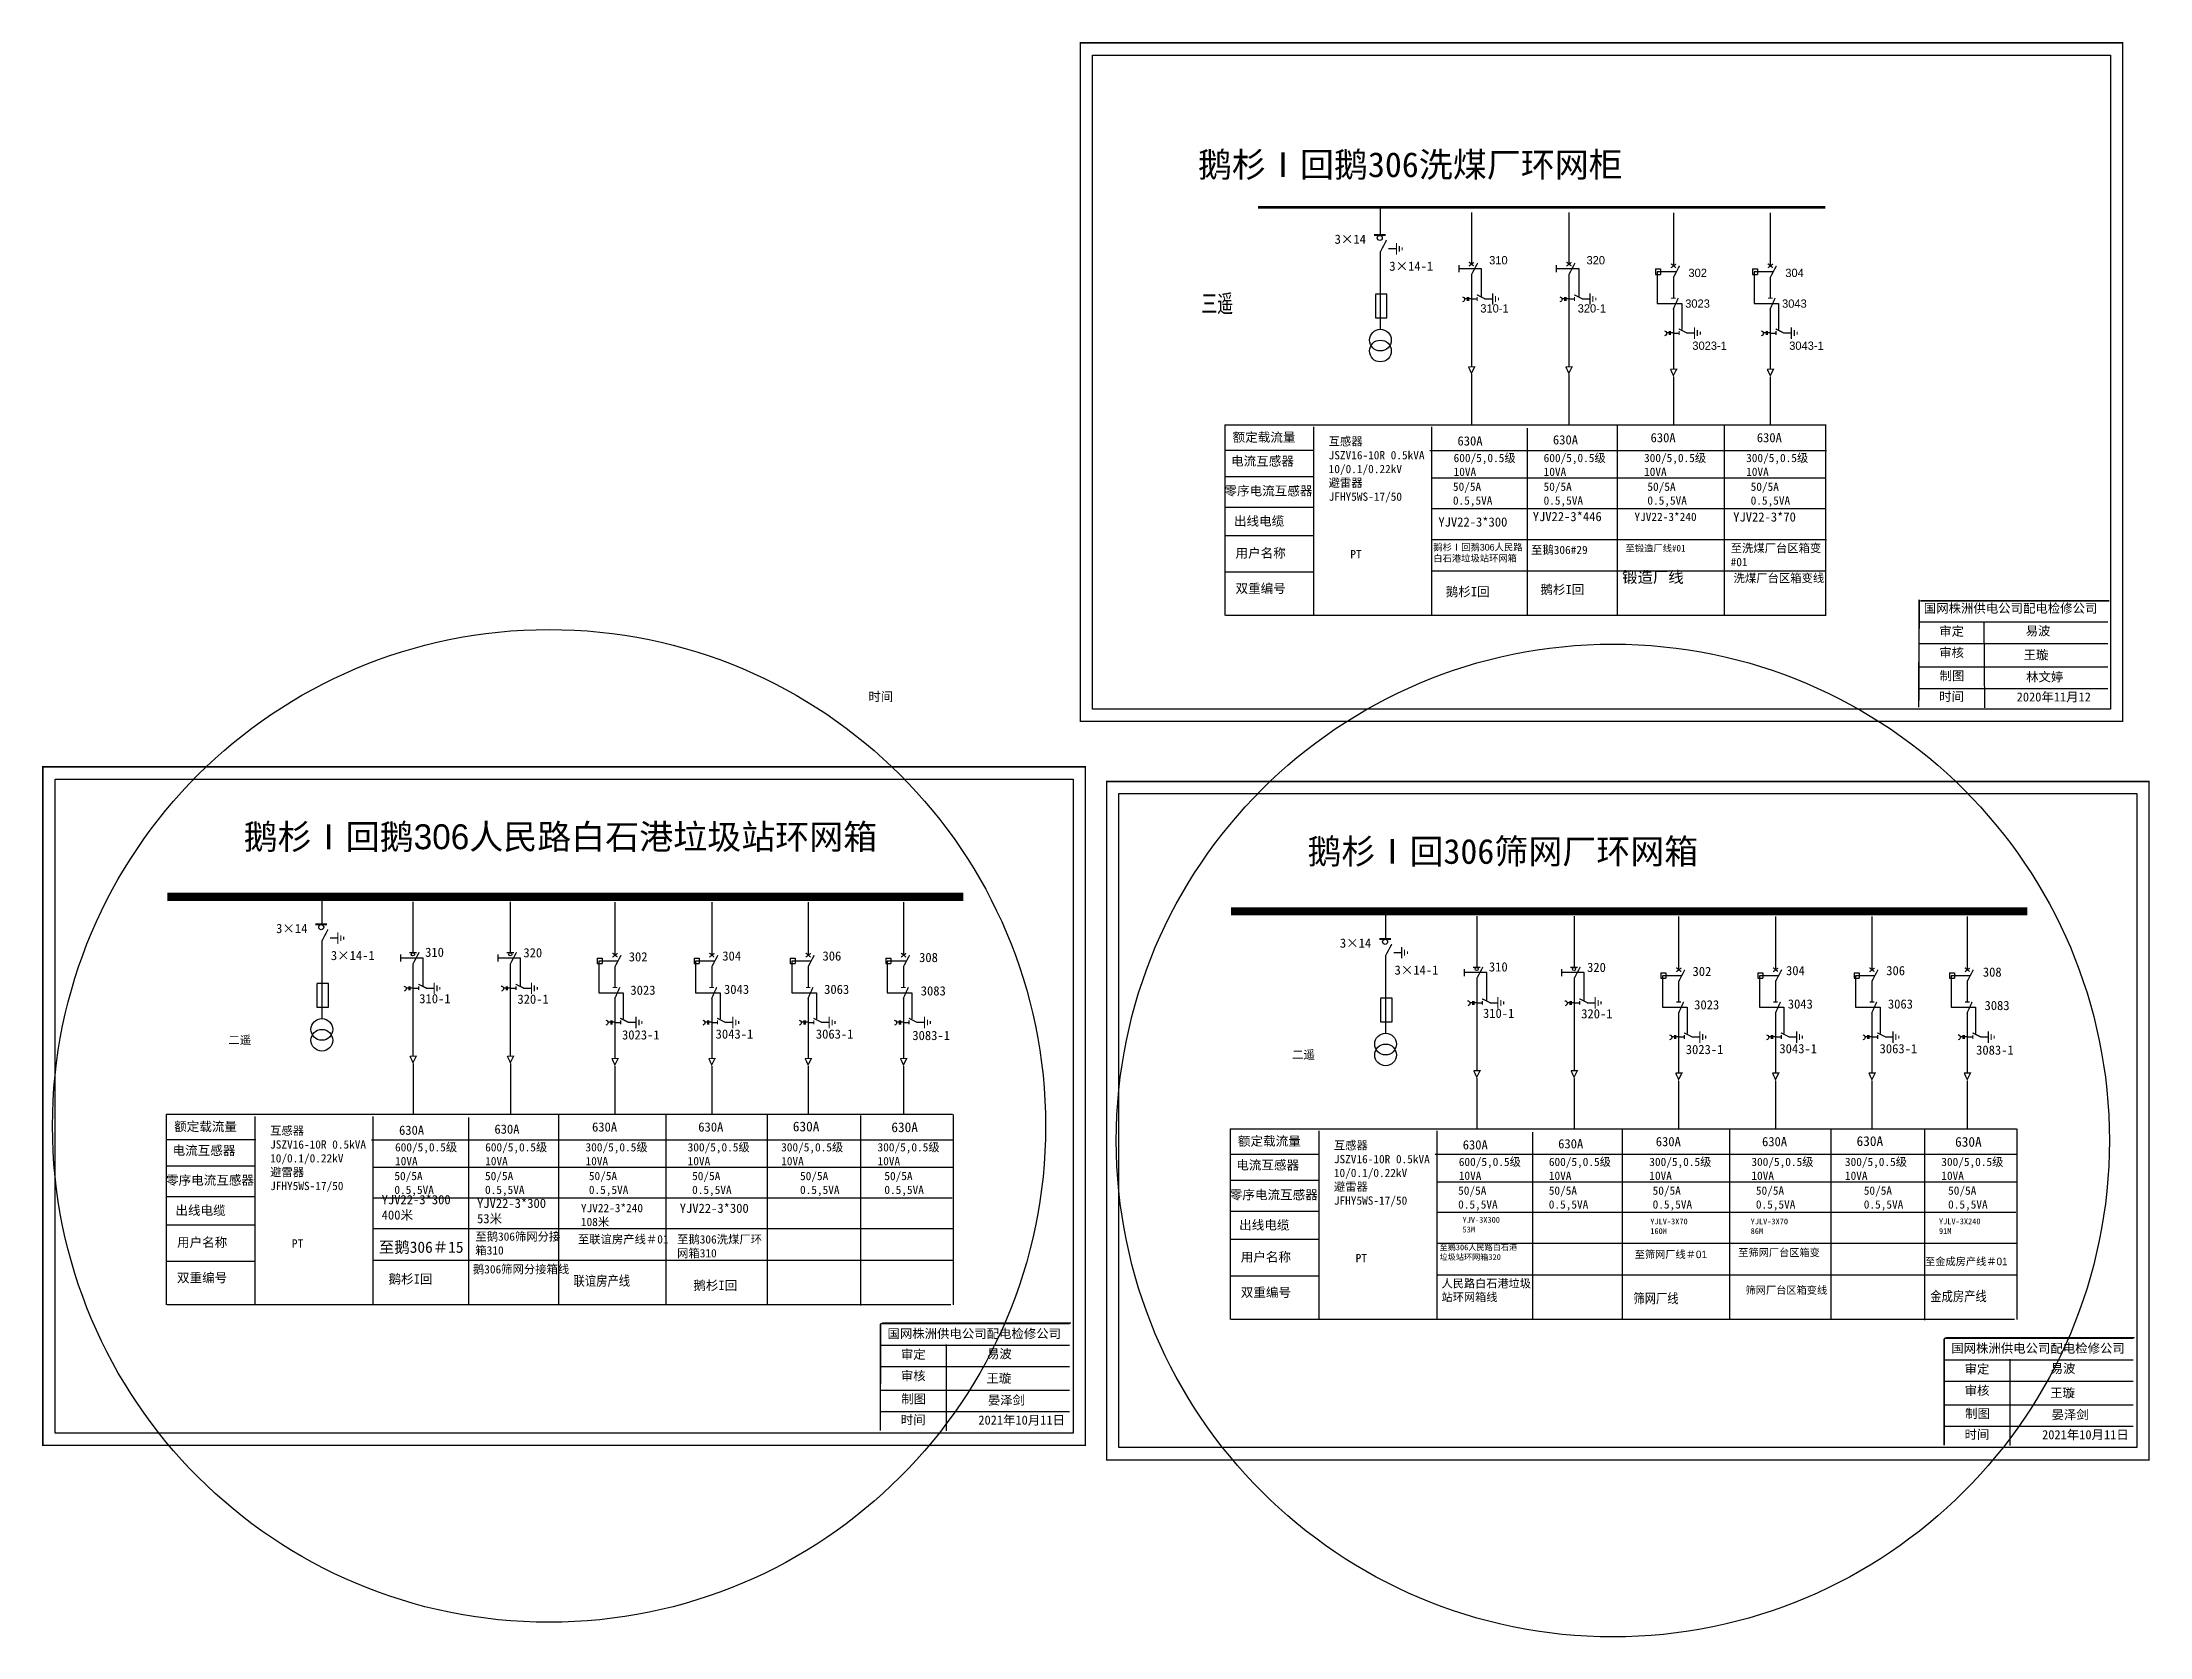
# Model space of a CAD drawing. Extents: x 28 to 282, y -240 to -48.
import ezdxf

# ---------------------------------------------------------------- set-up
doc = ezdxf.new("R2010")
doc.units = 0
doc.header["$LTSCALE"] = 0.774411
doc.linetypes.add('ACAD_ISO02W100', pattern=[15, 12, -3])
doc.linetypes.add('CENTER', pattern=[50.8, 31.75, -6.35, 6.35, -6.35])
doc.layers.get('0').update_dxf_attribs({"linetype": 'CONTINUOUS'})
doc.layers.add('2', color=7, linetype='CONTINUOUS')
doc.layers.add('3', color=7, linetype='CONTINUOUS')
doc.styles.add('hztxt_txtstyle_0.00_0_0', font='', dxfattribs={"bigfont": 'hztxt.shx'})
doc.styles.add('hztxt_txtstyle_1.80_0_0', font='', dxfattribs={"height": 1.8, "bigfont": 'hztxt.shx'})
doc.styles.add('hztxt_txtstyle_2.70_0_0', font='simkai.ttf', dxfattribs={"height": 2.7})
doc.styles.add('KaiTi_txtstyle_1.11_0_0', font='simkai.ttf', dxfattribs={"height": 1.109414})
doc.styles.add('SimSun_txtstyle_1.09_0_0', font='', dxfattribs={"height": 1.0944})
doc.styles.add('字体', font='simkai_0.ttf', dxfattribs={"height": 2.5})
doc.styles.add('宋体', font='', dxfattribs={"width": 0.65})
doc.styles.get('hztxt_txtstyle_0.00_0_0').set_extended_font_data('hztxt')
doc.styles.get('hztxt_txtstyle_1.80_0_0').set_extended_font_data('hztxt')
doc.styles.get('SimSun_txtstyle_1.09_0_0').set_extended_font_data('SimSun')
doc.styles.get('宋体').set_extended_font_data('SimSun')

msp = doc.modelspace()

# ---------------------------------------------------------------- texts
at = {"color": 0, "linetype": 'Continuous', "style": 'hztxt_txtstyle_2.70_0_0'}
for s, p in [('3×14', (183.94, -71.9)), ('3×14-1', (190.52, -75.15)), ('3×14', (56.52, -154.9)), ('3×14-1', (63.11, -158.15)), ('310', (74.46, -157.76)), ('320', (86.29, -157.82)), ('302', (98.97, -158.31)), ('304', (110.23, -158.21)), ('306', (122.29, -158.21)), ('308', (133.92, -158.39)), ('3×14', (184.57, -156.66)), ('3×14-1', (191.15, -159.91)), ('310', (202.51, -159.52)), ('320', (214.33, -159.58)), ('302', (227.02, -160.07)), ('304', (238.28, -159.97)), ('306', (250.34, -159.97)), ('308', (261.97, -160.15)), ('310-1', (73.75, -163.35)), ('320-1', (85.57, -163.41)), ('3023', (99.17, -162.33)), ('3043', (110.44, -162.23)), ('3063', (122.49, -162.23)), ('3083', (134.12, -162.41)), ('310-1', (201.8, -165.11)), ('320-1', (213.62, -165.17)), ('3023', (227.22, -164.09)), ('3043', (238.49, -163.99)), ('3063', (250.54, -163.99)), ('3083', (262.17, -164.17)), ('3023-1', (98.16, -167.71)), ('3043-1', (109.43, -167.61)), ('3063-1', (121.49, -167.61)), ('3083-1', (133.11, -167.78)), ('3023-1', (226.21, -169.47)), ('3043-1', (237.48, -169.37)), ('3063-1', (249.54, -169.37)), ('3083-1', (261.16, -169.54))]:
    msp.add_text(s, height=1.109, dxfattribs=at).set_placement(p)
at = {"color": 0, "style": 'hztxt_txtstyle_1.80_0_0'}
for s, p in [('310', (202.54, -74.38)), ('320', (214.26, -74.38)), ('302', (226.53, -75.9)), ('304', (238.19, -75.9)), ('3023', (226.14, -79.6)), ('3043', (237.8, -79.6)), ('310-1', (201.48, -80.18)), ('320-1', (213.2, -80.18)), ('3023-1', (227, -84.67)), ('3043-1', (238.66, -84.67))]:
    msp.add_text(s, height=0.998, dxfattribs=at).set_placement(p)
at = {"color": 0, "linetype": 'Continuous', "attachment_point": 1}
for s, insert, char_height, width, style in [('{\\fSimSun|b0|i0|c134|p2;\\C7;鹅杉Ⅰ回鹅306洗煤厂环网柜}', (167.49, -60.87), 3, 90.5642, '字体'), ('{\\fSimSun|b0|i0|c134|p2;额定载流量}', (171.66, -94.63), 1.1094, 17.8852, 'hztxt_txtstyle_2.70_0_0'), ('\\A1;{\\fSimSun|b0|i0|c134|p2;互感器\\PJSZV16-10R 0.5kVA\\P10/0.1/0.22kV\\P避雷器\\PJFHY5WS-17/50}', (183.22, -95.19), 0.9985, 18.4113, 'hztxt_txtstyle_2.70_0_0'), ('{\\fSimSun|b0|i0|c134|p2;630A}', (198.73, -95.08), 1.1094, 17.8852, 'hztxt_txtstyle_2.70_0_0'), ('{\\fSimSun|b0|i0|c134|p2;630A}', (210.22, -94.95), 1.1094, 17.8852, 'hztxt_txtstyle_2.70_0_0'), ('{\\fSimSun|b0|i0|c134|p2;630A}', (221.97, -94.69), 1.1094, 17.8852, 'hztxt_txtstyle_2.70_0_0'), ('{\\fSimSun|b0|i0|c134|p2;630A}', (234.76, -94.69), 1.1094, 17.8852, 'hztxt_txtstyle_2.70_0_0'), ('{\\fSimSun|b0|i0|c134|p2;电流互感器}', (171.47, -97.51), 1.1094, 17.8852, 'hztxt_txtstyle_2.70_0_0'), ('\\A1;{\\fSimSun|b0|i0|c134|p2;600/5,0.5级\\P10VA}', (198.26, -97.19), 0.9985, 18.4113, 'hztxt_txtstyle_2.70_0_0'), ('\\A1;{\\fSimSun|b0|i0|c134|p2;600/5,0.5级\\P10VA}', (209.1, -97.19), 0.9985, 18.4113, 'hztxt_txtstyle_2.70_0_0'), ('\\A1;{\\fSimSun|b0|i0|c134|p2;300/5,0.5级\\P10VA}', (221.19, -97.19), 0.9985, 18.4113, 'hztxt_txtstyle_2.70_0_0'), ('\\A1;{\\fSimSun|b0|i0|c134|p2;300/5,0.5级\\P10VA}', (233.48, -97.19), 0.9985, 18.4113, 'hztxt_txtstyle_2.70_0_0'), ('{\\fSimSun|b0|i0|c134|p2;零序电流互感器}', (170.68, -101.09), 1.1094, 17.8852, 'hztxt_txtstyle_2.70_0_0'), ('{\\fSimSun|b0|i0|c134|p2;50/5A\\P0.5,5VA}', (198.18, -100.65), 0.9985, 17.8852, 'hztxt_txtstyle_2.70_0_0'), ('{\\fSimSun|b0|i0|c134|p2;50/5A\\P0.5,5VA}', (209.09, -100.65), 0.9985, 17.8852, 'hztxt_txtstyle_2.70_0_0'), ('{\\fSimSun|b0|i0|c134|p2;50/5A\\P0.5,5VA}', (221.59, -100.65), 0.9985, 17.8852, 'hztxt_txtstyle_2.70_0_0'), ('{\\fSimSun|b0|i0|c134|p2;50/5A\\P0.5,5VA}', (234.02, -100.65), 0.9985, 17.8852, 'hztxt_txtstyle_2.70_0_0'), ('{\\fSimSun|b0|i0|c134|p2;出线电缆}', (171.82, -104.73), 1.1094, 17.8852, 'hztxt_txtstyle_2.70_0_0'), ('{\\fSimSun|b0|i0|c134|p2;YJV22-3*300}', (196.43, -104.84), 1.1094, 17.8852, 'hztxt_txtstyle_2.70_0_0'), ('{\\fSimSun|b0|i0|c134|p2;YJV22-3*446}', (207.79, -104.19), 1.1094, 17.8852, 'hztxt_txtstyle_2.70_0_0'), ('{\\fSimSun|b0|i0|c134|p2;YJV22-3*240}', (220.03, -104.28), 1, 17.8852, 'hztxt_txtstyle_2.70_0_0'), ('{\\fSimSun|b0|i0|c134|p2;用户名称}', (172.01, -108.58), 1.1094, 17.8852, 'hztxt_txtstyle_2.70_0_0'), ('{\\fSimSun|b0|i0|c134|p2;PT}', (185.83, -108.78), 1.0024, 7.7986, 'hztxt_txtstyle_0.00_0_0'), ('{\\fSimSun|b0|i0|c134|p2;双重编号}', (172.01, -112.84), 1.1094, 17.8852, 'hztxt_txtstyle_2.70_0_0'), ('{\\fSimSun|b0|i0|c134|p2;\\C256;鹅杉I回}', (197.31, -113.23), 1.1094, 9.6036, 'hztxt_txtstyle_2.70_0_0'), ('{\\fSimSun|b0|i0|c134|p2;\\C256;鹅杉I回}', (208.7, -112.98), 1.1094, 9.6036, 'hztxt_txtstyle_2.70_0_0'), ('国网株洲供电公司配电检修公司', (254.86, -115.24), 1.0944, 29.9201, '字体'), ('\\f\uffbfﾬￌﾣﾤ_GB2312|b0|i0|c134|p49;审定', (256.71, -118), 1.0944, 8.5588, '字体'), ('易波', (267.12, -117.96), 1.094, 8.5588, '字体'), ('\\f\uffbfﾬￌﾣﾤ_GB2312|b0|i0|c134|p49;审核', (256.71, -120.58), 1.0944, 8.5588, '字体'), ('王璇', (266.88, -120.85), 1.094, 8.5588, '字体'), ('\\f\uffbfﾬￌﾣﾤ_GB2312|b0|i0|c134|p49;制图', (256.77, -123.36), 1.0944, 8.5588, '字体'), ('\\f\uffbfﾬￌﾣﾤ_GB2312|b0|i0|c134|p49;时间', (127.81, -125.87), 1.0944, 8.5588, '字体'), ('\\f\uffbfﾬￌﾣﾤ_GB2312|b0|i0|c134|p49;时间', (256.71, -125.87), 1.0944, 8.5588, '字体'), ('{\\fSimSun|b0|i0|c134|p2;\\C7;鹅杉Ⅰ回鹅\\fhztxt|b0|i0|c134|p0;306\\fSimSun|b0|i0|c134|p2;人民路白石港垃圾站环网箱}', (52.62, -141.8), 3, 82.866, '字体'), ('{\\fSimSun|b0|i0|c134|p2;\\C7;鹅杉Ⅰ回\\fNSimSun|b0|i0|c134|p49;306筛网厂\\fSimSun|b0|i0|c134|p54;\\C0;环网箱}', (180.67, -143.56), 3, 80.4201, '字体'), ('{\\fSimSun|b0|i0|c134|p2;二遥}', (50.78, -167.29), 1.0024, 7.7986, 'hztxt_txtstyle_0.00_0_0'), ('{\\fSimSun|b0|i0|c134|p2;二遥}', (178.83, -169.04), 1.0024, 7.7986, 'hztxt_txtstyle_0.00_0_0'), ('{\\fSimSun|b0|i0|c134|p2;额定载流量}', (44.25, -177.63), 1.1094, 17.8852, 'hztxt_txtstyle_2.70_0_0'), ('{\\fSimSun|b0|i0|c134|p2;630A}', (118.72, -177.6), 1.1757, 9.454, 'hztxt_txtstyle_0.00_0_0'), ('\\A1;{\\fSimSun|b0|i0|c134|p2;互感器\\PJSZV16-10R 0.5kVA\\P10/0.1/0.22kV\\P避雷器\\PJFHY5WS-17/50}', (55.8, -178.19), 0.9985, 18.4113, 'hztxt_txtstyle_2.70_0_0'), ('\\A1;{\\fSimSun|b0|i0|c134|p2;600/5,0.5级\\P10VA}', (70.84, -180.19), 0.9985, 18.4113, 'hztxt_txtstyle_2.70_0_0'), ('{\\fSimSun|b0|i0|c134|p2;630A}', (71.32, -178.08), 1.1094, 17.8852, 'hztxt_txtstyle_2.70_0_0'), ('\\A1;{\\fSimSun|b0|i0|c134|p2;600/5,0.5级\\P10VA}', (81.69, -180.19), 0.9985, 18.4113, 'hztxt_txtstyle_2.70_0_0'), ('{\\fSimSun|b0|i0|c134|p2;630A}', (82.8, -177.95), 1.1094, 17.8852, 'hztxt_txtstyle_2.70_0_0'), ('\\A1;{\\fSimSun|b0|i0|c134|p2;300/5,0.5级\\P10VA}', (93.77, -180.19), 0.9985, 18.4113, 'hztxt_txtstyle_2.70_0_0'), ('{\\fSimSun|b0|i0|c134|p2;630A}', (94.55, -177.69), 1.1094, 17.8852, 'hztxt_txtstyle_2.70_0_0'), ('\\A1;{\\fSimSun|b0|i0|c134|p2;300/5,0.5级\\P10VA}', (106.06, -180.19), 0.9985, 18.4113, 'hztxt_txtstyle_2.70_0_0'), ('{\\fSimSun|b0|i0|c134|p2;630A}', (107.34, -177.69), 1.1094, 17.8852, 'hztxt_txtstyle_2.70_0_0'), ('\\A1;{\\fSimSun|b0|i0|c134|p2;300/5,0.5级\\P10VA}', (117.32, -180.19), 0.9985, 18.4113, 'hztxt_txtstyle_2.70_0_0'), ('\\A1;{\\fSimSun|b0|i0|c134|p2;300/5,0.5级\\P10VA}', (128.92, -180.19), 0.9985, 18.4113, 'hztxt_txtstyle_2.70_0_0'), ('{\\fSimSun|b0|i0|c134|p2;630A}', (130.58, -177.69), 1.1757, 9.454, 'hztxt_txtstyle_0.00_0_0'), ('{\\fSimSun|b0|i0|c134|p2;额定载流量}', (172.3, -179.39), 1.1094, 17.8852, 'hztxt_txtstyle_2.70_0_0'), ('\\A1;{\\fSimSun|b0|i0|c134|p2;互感器\\PJSZV16-10R 0.5kVA\\P10/0.1/0.22kV\\P避雷器\\PJFHY5WS-17/50}', (183.85, -179.95), 0.9985, 18.4113, 'hztxt_txtstyle_2.70_0_0'), ('{\\fSimSun|b0|i0|c134|p2;630A}', (199.36, -179.84), 1.1094, 17.8852, 'hztxt_txtstyle_2.70_0_0'), ('{\\fSimSun|b0|i0|c134|p2;630A}', (210.85, -179.71), 1.1094, 17.8852, 'hztxt_txtstyle_2.70_0_0'), ('{\\fSimSun|b0|i0|c134|p2;630A}', (222.6, -179.45), 1.1094, 17.8852, 'hztxt_txtstyle_2.70_0_0'), ('{\\fSimSun|b0|i0|c134|p2;630A}', (235.39, -179.45), 1.1094, 17.8852, 'hztxt_txtstyle_2.70_0_0'), ('{\\fSimSun|b0|i0|c134|p2;630A}', (246.77, -179.36), 1.1757, 9.454, 'hztxt_txtstyle_0.00_0_0'), ('{\\fSimSun|b0|i0|c134|p2;630A}', (258.63, -179.45), 1.1757, 9.454, 'hztxt_txtstyle_0.00_0_0'), ('{\\fSimSun|b0|i0|c134|p2;电流互感器}', (44.06, -180.51), 1.1094, 17.8852, 'hztxt_txtstyle_2.70_0_0'), ('{\\fSimSun|b0|i0|c134|p2;电流互感器}', (172.1, -182.27), 1.1094, 17.8852, 'hztxt_txtstyle_2.70_0_0'), ('\\A1;{\\fSimSun|b0|i0|c134|p2;600/5,0.5级\\P10VA}', (198.89, -181.95), 0.9985, 18.4113, 'hztxt_txtstyle_2.70_0_0'), ('\\A1;{\\fSimSun|b0|i0|c134|p2;600/5,0.5级\\P10VA}', (209.73, -181.95), 0.9985, 18.4113, 'hztxt_txtstyle_2.70_0_0'), ('\\A1;{\\fSimSun|b0|i0|c134|p2;300/5,0.5级\\P10VA}', (221.82, -181.95), 0.9985, 18.4113, 'hztxt_txtstyle_2.70_0_0'), ('\\A1;{\\fSimSun|b0|i0|c134|p2;300/5,0.5级\\P10VA}', (234.11, -181.95), 0.9985, 18.4113, 'hztxt_txtstyle_2.70_0_0'), ('\\A1;{\\fSimSun|b0|i0|c134|p2;300/5,0.5级\\P10VA}', (245.37, -181.95), 0.9985, 18.4113, 'hztxt_txtstyle_2.70_0_0'), ('\\A1;{\\fSimSun|b0|i0|c134|p2;300/5,0.5级\\P10VA}', (256.97, -181.95), 0.9985, 18.4113, 'hztxt_txtstyle_2.70_0_0'), ('{\\fSimSun|b0|i0|c134|p2;零序电流互感器}', (43.27, -184.09), 1.1094, 17.8852, 'hztxt_txtstyle_2.70_0_0'), ('{\\fSimSun|b0|i0|c134|p2;50/5A\\P0.5,5VA}', (70.76, -183.65), 0.9985, 17.8852, 'hztxt_txtstyle_2.70_0_0'), ('{\\fSimSun|b0|i0|c134|p2;50/5A\\P0.5,5VA}', (81.67, -183.65), 0.9985, 17.8852, 'hztxt_txtstyle_2.70_0_0'), ('{\\fSimSun|b0|i0|c134|p2;50/5A\\P0.5,5VA}', (94.17, -183.65), 0.9985, 17.8852, 'hztxt_txtstyle_2.70_0_0'), ('{\\fSimSun|b0|i0|c134|p2;50/5A\\P0.5,5VA}', (106.6, -183.65), 0.9985, 17.8852, 'hztxt_txtstyle_2.70_0_0'), ('{\\fSimSun|b0|i0|c134|p2;50/5A\\P0.5,5VA}', (119.59, -183.65), 0.9985, 17.8852, 'hztxt_txtstyle_2.70_0_0'), ('{\\fSimSun|b0|i0|c134|p2;50/5A\\P0.5,5VA}', (129.74, -183.65), 0.9985, 17.8852, 'hztxt_txtstyle_2.70_0_0'), ('{\\fSimSun|b0|i0|c134|p2;出线电缆}', (44.4, -187.73), 1.1094, 17.8852, 'hztxt_txtstyle_2.70_0_0'), ('{\\fSimSun|b0|i0|c134|p2;YJV22-3*300\\P400米}', (69.23, -186.44), 1.1094, 17.8852, 'hztxt_txtstyle_2.70_0_0'), ('{\\fSimSun|b0|i0|c134|p2;YJV22-3*300\\P53米}', (80.71, -186.88), 1.1094, 17.8852, 'hztxt_txtstyle_2.70_0_0'), ('{\\fSimSun|b0|i0|c134|p2;YJV22-3*240\\P108米}', (93.21, -187.51), 1, 17.8852, 'hztxt_txtstyle_2.70_0_0'), ('{\\fSimSun|b0|i0|c134|p2;零序电流互感器}', (171.32, -185.85), 1.1094, 17.8852, 'hztxt_txtstyle_2.70_0_0'), ('{\\fSimSun|b0|i0|c134|p2;50/5A\\P0.5,5VA}', (198.81, -185.41), 0.9985, 17.8852, 'hztxt_txtstyle_2.70_0_0'), ('{\\fSimSun|b0|i0|c134|p2;50/5A\\P0.5,5VA}', (209.72, -185.41), 0.9985, 17.8852, 'hztxt_txtstyle_2.70_0_0'), ('{\\fSimSun|b0|i0|c134|p2;50/5A\\P0.5,5VA}', (222.22, -185.41), 0.9985, 17.8852, 'hztxt_txtstyle_2.70_0_0'), ('{\\fSimSun|b0|i0|c134|p2;50/5A\\P0.5,5VA}', (234.65, -185.41), 0.9985, 17.8852, 'hztxt_txtstyle_2.70_0_0'), ('{\\fSimSun|b0|i0|c134|p2;50/5A\\P0.5,5VA}', (247.64, -185.41), 0.9985, 17.8852, 'hztxt_txtstyle_2.70_0_0'), ('{\\fSimSun|b0|i0|c134|p2;50/5A\\P0.5,5VA}', (257.79, -185.41), 0.9985, 17.8852, 'hztxt_txtstyle_2.70_0_0'), ('{\\fSimSun|b0|i0|c134|p2;出线电缆}', (172.45, -189.49), 1.1094, 17.8852, 'hztxt_txtstyle_2.70_0_0'), ('{\\fSimSun|b0|i0|c134|p2;用户名称}', (44.59, -191.58), 1.1094, 17.8852, 'hztxt_txtstyle_2.70_0_0'), ('{\\fSimSun|b0|i0|c134|p2;PT}', (58.42, -191.78), 1.0024, 7.7986, 'hztxt_txtstyle_0.00_0_0'), ('{\\fSimSun|b0|i0|c134|p2;用户名称}', (172.64, -193.34), 1.1094, 17.8852, 'hztxt_txtstyle_2.70_0_0'), ('{\\fSimSun|b0|i0|c134|p2;PT}', (186.47, -193.54), 1.0024, 7.7986, 'hztxt_txtstyle_0.00_0_0'), ('{\\fSimSun|b0|i0|c134|p2;双重编号}', (44.59, -195.84), 1.1094, 17.8852, 'hztxt_txtstyle_2.70_0_0'), ('{\\fSimSun|b0|i0|c134|p2;鹅杉I回}', (70.05, -195.99), 1.1094, 9.6036, 'hztxt_txtstyle_2.70_0_0'), ('{\\fSimSun|b0|i0|c134|p2;鹅杉I回}', (106.74, -196.77), 1.1094, 9.6036, 'hztxt_txtstyle_2.70_0_0'), ('{\\fSimSun|b0|i0|c134|p2;双重编号}', (172.64, -197.6), 1.1094, 17.8852, 'hztxt_txtstyle_2.70_0_0')]:
    msp.add_mtext(s, dxfattribs=dict(at, insert=insert, char_height=char_height, width=width, style=style))
at = {"color": 7, "linetype": 'Continuous', "attachment_point": 1}
for s, insert, char_height, width, style in [('{\\fSimSun|b0|i0|c134|p2;YJV22-3*70}', (231.92, -104.24), 1.1094, 17.8852, 'KaiTi_txtstyle_1.11_0_0'), ('林文婷', (267.18, -123.51), 1.094, 8.5588, 'SimSun_txtstyle_1.09_0_0'), ('2020年11月12', (266.04, -125.92), 1.094, 16.0081, 'SimSun_txtstyle_1.09_0_0'), ('{\\fSimSun|b0|i0|c134|p2;YJV22-3*300}', (105.11, -187.48), 1.1094, 17.8852, 'KaiTi_txtstyle_1.11_0_0'), ('国网株洲供电公司配电检修公司', (130.11, -202.58), 1.0944, 29.9201, '字体'), ('\\f\uffbfﾬￌﾣﾤ_GB2312|b0|i0|c134|p49;审定', (131.72, -205.08), 1.0944, 8.5588, '字体'), ('{\\fSimHei|b0|i0|c134|p2;易波}', (142.09, -205.01), 1.0944, 8.5588, '字体'), ('国网株洲供电公司配电检修公司', (258.16, -204.34), 1.0944, 29.9201, '字体'), ('\\f\uffbfﾬￌﾣﾤ_GB2312|b0|i0|c134|p49;审核', (131.72, -207.66), 1.0944, 8.5588, '字体'), ('王璇', (142.03, -207.95), 1.094, 8.5588, '字体'), ('\\f\uffbfﾬￌﾣﾤ_GB2312|b0|i0|c134|p49;审定', (259.77, -206.84), 1.0944, 8.5588, '字体'), ('{\\fSimHei|b0|i0|c134|p2;易波}', (270.13, -206.77), 1.0944, 8.5588, '字体'), ('\\f\uffbfﾬￌﾣﾤ_GB2312|b0|i0|c134|p49;制图', (131.78, -210.44), 1.0944, 8.5588, '字体'), ('{\\fSimSun|b0|i0|c134|p2;晏泽剑}', (142.19, -210.58), 1.0944, 8.5588, '字体'), ('\\f\uffbfﾬￌﾣﾤ_GB2312|b0|i0|c134|p49;审核', (259.77, -209.42), 1.0944, 8.5588, '字体'), ('王璇', (270.08, -209.71), 1.094, 8.5588, '字体'), ('\\f\uffbfﾬￌﾣﾤ_GB2312|b0|i0|c134|p49;时间', (131.72, -212.95), 1.0944, 8.5588, '字体'), ('2021{\\fSimHei|b0|i0|c134|p2;年}10{\\fSimHei|b0|i0|c134|p2;月11日}', (141.05, -212.99), 1.0944, 16.0081, '字体'), ('\\f\uffbfﾬￌﾣﾤ_GB2312|b0|i0|c134|p49;制图', (259.83, -212.2), 1.0944, 8.5588, '字体'), ('{\\fSimSun|b0|i0|c134|p2;晏泽剑}', (270.24, -212.34), 1.0944, 8.5588, '字体'), ('\\f\uffbfﾬￌﾣﾤ_GB2312|b0|i0|c134|p49;时间', (259.77, -214.71), 1.0944, 8.5588, '字体'), ('2021{\\fSimHei|b0|i0|c134|p2;年}10{\\fSimHei|b0|i0|c134|p2;月11日}', (269.1, -214.75), 1.0944, 16.0081, '字体')]:
    msp.add_mtext(s, dxfattribs=dict(at, insert=insert, char_height=char_height, width=width, style=style))
at = {"linetype": 'Continuous', "attachment_point": 1, "style": 'hztxt_txtstyle_0.00_0_0'}
for s, insert, char_height, width in [('{\\fSimSun|b0|i0|c134|p2;\\C7;鹅杉Ⅰ回鹅\\fhztxt|b0|i0|c134|p0;306\\fSimSun|b0|i0|c134|p2;人民路白石港垃圾站环网箱}', (195.81, -108.04), 0.8, 11.5371), ('{\\fSimSun|b0|i0|c134|p2;至鹅306#29}', (207.59, -108.26), 1, 10.942), ('{\\fSimSun|b0|i0|c134|p2;\\C7;至锻造厂线#01}', (218.95, -108.16), 0.8, 11.5902), ('{\\fSimSun|b0|i0|c134|p2;至洗煤厂台区箱变#01}', (231.61, -108.05), 1, 10.942), ('{\\fSimSun|b0|i0|c134|p2;锻造厂线}', (218.54, -111.36), 1.3602, 12.2576), ('{\\fSimSun|b0|i0|c134|p2;洗煤厂台区箱变线}', (231.96, -111.66), 1, 10.942), ('{\\fNSimSun|b0|i0|c134|p49;YJV-3X300\\P53M}', (199.34, -189.08), 0.7, 9.6588), ('{\\fNSimSun|b0|i0|c134|p49;YJLV-3X70\\P160M}', (221.94, -189.27), 0.7, 9.6588), ('{\\fNSimSun|b0|i0|c134|p49;YJLV-3X70\\P86M}', (234.02, -189.27), 0.7, 9.6588), ('{\\fNSimSun|b0|i0|c134|p49;YJLV-3X240\\P91M}', (256.69, -189.26), 0.7, 9.6588), ('{\\fSimSun|b0|i0|c134|p2;至鹅306＃15}', (68.89, -192.04), 1.3602, 10.942), ('{\\fSimSun|b0|i0|c134|p2;至鹅306筛网分接箱310}', (80.51, -190.94), 1, 10.942), ('{\\fSimSun|b0|i0|c134|p2;至联谊房产线＃01}', (92.85, -191.27), 1, 10.942), ('{\\fSimSun|b0|i0|c134|p2;至鹅306洗煤厂环网箱310}', (104.79, -191.28), 1, 10.942), ('{\\fNSimSun|b0|i0|c134|p49;至鹅\\fNSimSun|b0|i0|c0|p49;306\\fNSimSun|b0|i0|c134|p49;\\C7;人民路白石港垃圾站环网箱\\fNSimSun|b0|i0|c0|p49;\\C256;3\\fNSimSun|b0|i0|c134|p49;20}', (196.57, -192.39), 0.7, 9.6588), ('{\\fSimSun|b0|i0|c134|p2;至筛网厂台区箱变}', (232.53, -192.92), 0.9, 9.8858), ('{\\fSimSun|b0|i0|c134|p2;鹅306筛网分接箱线}', (80.21, -194.88), 1, 10.942), ('{\\fSimSun|b0|i0|c134|p2;至筛网厂线＃}01', (220.06, -193.14), 0.9, 10.942), ('{\\fSimSun|b0|i0|c134|p2;至金成房产线＃}01', (255.02, -193.99), 0.9, 10.942), ('联谊房产线', (92.33, -196.14), 1.36, 10.942), ('{\\fSimSun|b0|i0|c134|p2;\\C7;人民路白石港垃圾站环网箱\\C256;线}', (196.81, -196.6), 0.9863, 10.942), ('{\\fSimSun|b0|i0|c134|p2;筛网厂台区箱变线}', (233.41, -197.44), 0.9, 11.3176), ('金成房产线', (255.64, -198), 1.36, 10.942), ('筛网厂线', (219.9, -198.25), 1.36, 10.942)]:
    msp.add_mtext(s, dxfattribs=dict(at, insert=insert, char_height=char_height, width=width))
at = {"layer": '3', "color": 0, "style": '宋体', "width": 0.65}
msp.add_text('三遥', height=2.143, dxfattribs=at).set_placement((167.91, -80.17, -0.03))

# ---------------------------------------------------------------- blocks, each defined once
blk = doc.blocks.new('JD')
for points in [[(-2, 0.2), (-2, -0.2), (2, 0.2), (2, -0.2)], [(1, -1.2), (1, -0.8), (-1, -1.2), (-1, -0.8)], [(-0.5, -1.8), (-0.5, -2.2), (0.5, -1.8), (0.5, -2.2)]]:
    blk.add_trace(points)

# ---------------------------------------------------------------- linework, layer by layer
at = {"linetype": 'Continuous', "lineweight": 80}
msp.add_line((174.73, -67.49), (242.98, -67.49), dxfattribs=at)
at = {"color": 0}
for p, q in [((189.42, -67.52), (189.42, -70.81)), ((200.41, -68.12), (200.41, -74.23)), ((212.13, -68.12), (212.13, -74.23)), ((224.72, -68.16), (224.72, -74.57)), ((236.37, -68.16), (236.37, -74.57)), ((189.44, -72.84), (189.44, -82.17)), ((190.42, -72.47), (191.36, -72.47)), ((200.41, -75.6), (200.41, -86.7)), ((212.13, -75.6), (212.13, -86.7)), ((222.58, -74.92), (223.18, -74.92)), ((222.58, -74.92), (222.58, -75.58)), ((222.58, -75.58), (223.18, -75.58)), ((223.18, -74.92), (223.18, -75.58)), ((224.72, -75.93), (224.72, -78.41)), ((234.24, -74.92), (234.84, -74.92)), ((234.24, -74.92), (234.24, -75.58)), ((234.24, -75.58), (234.84, -75.58)), ((234.84, -74.92), (234.84, -75.58)), ((236.37, -75.93), (236.37, -78.41)), ((200.41, -78.54), (201.1, -78.54)), ((202, -78.52), (202.94, -78.52)), ((212.13, -78.54), (212.82, -78.54)), ((213.72, -78.52), (214.66, -78.52)), ((224.72, -79.65), (224.72, -86.95)), ((236.37, -79.65), (236.37, -86.95)), ((224.72, -82.65), (225.41, -82.65)), ((226.31, -82.63), (227.25, -82.63)), ((236.37, -82.65), (237.06, -82.65)), ((237.97, -82.63), (238.91, -82.63)), ((181.48, -96.8), (170.78, -96.8)), ((181.44, -99.95), (170.74, -99.95)), ((181.44, -103.66), (170.74, -103.66)), ((181.4, -107.05), (170.7, -107.05)), ((181.44, -111.46), (170.74, -111.46)), ((62.01, -150.52), (62.01, -153.81)), ((72.99, -151.12), (72.99, -157.23)), ((84.71, -151.12), (84.71, -157.23)), ((97.3, -151.16), (97.3, -157.57)), ((108.96, -151.16), (108.96, -157.57)), ((120.56, -151.16), (120.56, -157.57)), ((132.03, -151.16), (132.03, -157.57)), ((190.06, -152.28), (190.06, -155.57)), ((201.04, -152.88), (201.04, -158.99)), ((212.76, -152.88), (212.76, -158.99)), ((225.35, -152.92), (225.35, -159.33)), ((237.01, -152.92), (237.01, -159.33)), ((248.6, -152.92), (248.6, -159.33)), ((260.08, -152.92), (260.08, -159.33)), ((62.02, -155.84), (62.02, -165.17)), ((63.01, -155.47), (63.95, -155.47)), ((191.06, -157.23), (192, -157.23)), ((72.99, -158.6), (72.99, -169.7)), ((84.71, -158.6), (84.71, -169.7)), ((95.17, -157.92), (95.77, -157.92)), ((95.17, -157.92), (95.17, -158.58)), ((95.17, -158.58), (95.77, -158.58)), ((95.77, -157.92), (95.77, -158.58)), ((97.3, -158.94), (97.3, -161.41)), ((106.83, -157.92), (107.43, -157.92)), ((106.83, -157.92), (106.83, -158.58)), ((106.83, -158.58), (107.43, -158.58)), ((107.43, -157.92), (107.43, -158.58)), ((108.96, -158.94), (108.96, -161.41)), ((118.42, -157.92), (119.02, -157.92)), ((118.42, -157.92), (118.42, -158.58)), ((118.42, -158.58), (119.02, -158.58)), ((119.02, -157.92), (119.02, -158.58)), ((120.56, -158.94), (120.56, -161.41)), ((129.9, -157.92), (130.5, -157.92)), ((129.9, -157.92), (129.9, -158.58)), ((129.9, -158.58), (130.5, -158.58)), ((130.5, -157.92), (130.5, -158.58)), ((132.03, -158.94), (132.03, -161.41)), ((190.07, -157.6), (190.07, -166.93)), ((223.22, -159.68), (223.82, -159.68)), ((223.22, -159.68), (223.22, -160.34)), ((223.82, -159.68), (223.82, -160.34)), ((234.88, -159.68), (235.48, -159.68)), ((234.88, -159.68), (234.88, -160.34)), ((235.48, -159.68), (235.48, -160.34)), ((246.47, -159.68), (247.07, -159.68)), ((246.47, -159.68), (246.47, -160.34)), ((247.07, -159.68), (247.07, -160.34)), ((257.95, -159.68), (258.55, -159.68)), ((257.95, -159.68), (257.95, -160.34)), ((258.55, -159.68), (258.55, -160.34)), ((72.99, -161.54), (73.68, -161.54)), ((74.59, -161.53), (75.53, -161.53)), ((84.71, -161.54), (85.4, -161.54)), ((86.31, -161.53), (87.25, -161.53)), ((201.04, -160.36), (201.04, -171.46)), ((212.76, -160.36), (212.76, -171.46)), ((223.22, -160.34), (223.82, -160.34)), ((225.35, -160.69), (225.35, -163.17)), ((234.88, -160.34), (235.48, -160.34)), ((237.01, -160.69), (237.01, -163.17)), ((246.47, -160.34), (247.07, -160.34)), ((248.6, -160.69), (248.6, -163.17)), ((257.95, -160.34), (258.55, -160.34)), ((260.08, -160.69), (260.08, -163.17)), ((97.3, -162.65), (97.3, -169.96)), ((108.96, -162.65), (108.96, -169.96)), ((120.56, -162.65), (120.56, -169.96)), ((132.03, -162.65), (132.03, -169.96)), ((201.04, -163.3), (201.73, -163.3)), ((202.64, -163.29), (203.58, -163.29)), ((212.76, -163.3), (213.45, -163.3)), ((214.35, -163.29), (215.3, -163.29)), ((225.35, -164.41), (225.35, -171.71)), ((237.01, -164.41), (237.01, -171.71)), ((248.6, -164.41), (248.6, -171.71)), ((260.08, -164.41), (260.08, -171.71)), ((97.3, -165.65), (97.99, -165.65)), ((98.89, -165.63), (99.83, -165.63)), ((108.96, -165.65), (109.65, -165.65)), ((110.55, -165.63), (111.49, -165.63)), ((120.56, -165.65), (121.25, -165.65)), ((122.15, -165.63), (123.09, -165.63)), ((132.03, -165.65), (132.72, -165.65)), ((133.63, -165.63), (134.57, -165.63)), ((225.35, -167.41), (226.04, -167.41)), ((226.94, -167.39), (227.88, -167.39)), ((237.01, -167.41), (237.7, -167.41)), ((238.6, -167.39), (239.54, -167.39)), ((248.6, -167.41), (249.3, -167.41)), ((250.2, -167.39), (251.14, -167.39)), ((260.08, -167.41), (260.77, -167.41)), ((261.67, -167.39), (262.62, -167.39)), ((54.07, -179.8), (43.36, -179.8)), ((182.12, -181.56), (171.41, -181.56)), ((54.03, -182.95), (43.32, -182.95)), ((182.08, -184.71), (171.37, -184.71)), ((54.03, -186.66), (43.32, -186.66)), ((53.99, -190.05), (43.28, -190.05)), ((182.08, -188.42), (171.37, -188.42)), ((182.04, -191.81), (171.33, -191.81)), ((54.03, -194.46), (43.32, -194.46)), ((182.08, -196.22), (171.37, -196.22))]:
    msp.add_line(p, q, dxfattribs=at)
at = {"color": 0, "linetype": 'ACAD_ISO02W100'}
for p, q in [((225.02, -75.27), (222.78, -75.27)), ((222.78, -75.27), (222.78, -79.08)), ((236.67, -75.27), (234.43, -75.27)), ((234.43, -75.27), (234.43, -79.08)), ((222.78, -79.08), (225.73, -79.08)), ((225.73, -79.08), (225.73, -82.22)), ((234.43, -79.08), (237.39, -79.08)), ((237.39, -79.08), (237.39, -82.22)), ((97.6, -158.27), (95.36, -158.27)), ((95.36, -158.27), (95.36, -162.08)), ((109.26, -158.27), (107.02, -158.27)), ((107.02, -158.27), (107.02, -162.08)), ((120.85, -158.27), (118.62, -158.27)), ((118.62, -158.27), (118.62, -162.08)), ((132.33, -158.27), (130.09, -158.27)), ((130.09, -158.27), (130.09, -162.08)), ((95.36, -162.08), (98.31, -162.08)), ((98.31, -162.08), (98.31, -165.22)), ((107.02, -162.08), (109.97, -162.08)), ((109.97, -162.08), (109.97, -165.22)), ((118.62, -162.08), (121.57, -162.08)), ((121.57, -162.08), (121.57, -165.22)), ((130.09, -162.08), (133.05, -162.08)), ((133.05, -162.08), (133.05, -165.22)), ((225.65, -160.03), (223.41, -160.03)), ((223.41, -160.03), (223.41, -163.84)), ((237.31, -160.03), (235.07, -160.03)), ((235.07, -160.03), (235.07, -163.84)), ((248.9, -160.03), (246.66, -160.03)), ((246.66, -160.03), (246.66, -163.84)), ((260.38, -160.03), (258.14, -160.03)), ((258.14, -160.03), (258.14, -163.84)), ((223.41, -163.84), (226.36, -163.84)), ((226.36, -163.84), (226.36, -166.98)), ((235.07, -163.84), (238.02, -163.84)), ((238.02, -163.84), (238.02, -166.98)), ((246.66, -163.84), (249.62, -163.84)), ((249.62, -163.84), (249.62, -166.98)), ((258.14, -163.84), (261.1, -163.84)), ((261.1, -163.84), (261.1, -166.98))]:
    msp.add_line(p, q, dxfattribs=at)
at = {"color": 0, "linetype": 'CENTER'}
for p, q in [((200.41, -87.59), (200.41, -93.73)), ((212.13, -87.59), (212.13, -93.73)), ((224.72, -87.94), (224.72, -93.7)), ((236.38, -87.94), (236.38, -93.7)), ((73, -170.6), (73, -176.73)), ((84.72, -170.6), (84.72, -176.73)), ((97.3, -170.94), (97.3, -176.7)), ((108.96, -170.94), (108.96, -176.7)), ((120.56, -170.94), (120.56, -176.7)), ((132.04, -170.94), (132.04, -176.7)), ((201.05, -172.36), (201.05, -178.49)), ((212.76, -172.36), (212.76, -178.49)), ((225.35, -172.7), (225.35, -178.46)), ((237.01, -172.7), (237.01, -178.46)), ((248.61, -172.7), (248.61, -178.46)), ((260.09, -172.7), (260.09, -178.46))]:
    msp.add_line(p, q, dxfattribs=at)
at = {"color": 0, "linetype": 'Continuous'}
for p, q in [((170.72, -93.72), (243.09, -93.72)), ((170.76, -116.66), (170.76, -93.72)), ((217.94, -93.76), (217.94, -116.65)), ((230.83, -93.76), (230.83, -116.65)), ((243.03, -93.78), (243.03, -116.67)), ((181.39, -93.96), (181.39, -116.66)), ((195.6, -93.96), (195.6, -116.66)), ((207.11, -94.12), (207.11, -116.64)), ((195.42, -96.78), (243.16, -96.78)), ((195.6, -100.08), (242.93, -100.08)), ((195.6, -103.76), (242.99, -103.76)), ((195.6, -107.49), (243.16, -107.49)), ((195.6, -111.28), (243.04, -111.28)), ((243.1, -116.66), (170.83, -116.66)), ((254.27, -117.43), (277.02, -117.43)), ((262.09, -117.49), (262.16, -127.77)), ((254.27, -120.03), (277.02, -120.03)), ((254.27, -122.85), (277.02, -122.85)), ((254.27, -125.44), (277.02, -125.44)), ((43.3, -176.72), (137.96, -176.72)), ((43.34, -199.66), (43.34, -176.72)), ((53.97, -176.97), (53.97, -199.66)), ((68.18, -176.97), (68.18, -199.66)), ((79.7, -177.12), (79.7, -199.64)), ((90.52, -176.76), (90.52, -199.66)), ((103.42, -176.76), (103.42, -199.66)), ((115.62, -176.78), (115.62, -199.67)), ((126.88, -176.85), (126.88, -199.75)), ((138.02, -176.73), (138.02, -199.68)), ((68.01, -179.78), (137.99, -179.78)), ((171.35, -178.48), (266.01, -178.48)), ((171.39, -201.42), (171.39, -178.48)), ((182.02, -178.73), (182.02, -201.42)), ((196.23, -178.73), (196.23, -201.42)), ((207.75, -178.88), (207.75, -201.4)), ((218.57, -178.52), (218.57, -201.42)), ((231.47, -178.52), (231.47, -201.42)), ((243.67, -178.54), (243.67, -201.43)), ((254.93, -178.61), (254.93, -201.51)), ((266.07, -178.49), (266.07, -201.44)), ((196.06, -181.54), (266.04, -181.54)), ((68.18, -183.08), (138.02, -183.08)), ((196.23, -184.84), (266.07, -184.84)), ((68.18, -186.76), (137.9, -186.76)), ((196.23, -188.52), (265.95, -188.52)), ((68.18, -190.49), (138.09, -190.49)), ((196.23, -192.25), (266.14, -192.25)), ((68.18, -194.28), (137.99, -194.28)), ((196.23, -196.04), (266.04, -196.04)), ((137.75, -199.66), (43.42, -199.66)), ((265.8, -201.42), (171.47, -201.42))]:
    msp.add_line(p, q, dxfattribs=at)
at = {"color": 7, "linetype": 'Continuous'}
for p, q in [((129.27, -201.91), (152.03, -201.91)), ((129.27, -204.51), (152.03, -204.51)), ((137.17, -204.44), (137.17, -214.85)), ((257.32, -203.67), (280.07, -203.67)), ((129.27, -207.1), (152.03, -207.1)), ((257.32, -206.27), (280.07, -206.27)), ((265.22, -206.2), (265.22, -216.61)), ((129.27, -209.93), (152.03, -209.93)), ((257.32, -208.86), (280.07, -208.86)), ((129.27, -212.52), (152.03, -212.52)), ((257.32, -211.69), (280.07, -211.69)), ((257.32, -214.28), (280.07, -214.28))]:
    msp.add_line(p, q, dxfattribs=at)
at = {"color": 0, "linetype": 'Continuous', "const_width": 0.182}
for points in [[(153.33, -47.71), (278.81, -47.71), (278.81, -129.41), (153.33, -129.41)], [(28.45, -134.88), (153.93, -134.88), (153.93, -216.58), (28.45, -216.58)], [(156.5, -136.64), (281.98, -136.64), (281.98, -218.34), (156.5, -218.34)]]:
    msp.add_lwpolyline(points, close=True, dxfattribs=at)
at = {"color": 0, "linetype": 'Continuous'}
for points in [[(154.8, -49.19), (277.33, -49.19), (277.33, -127.94), (154.8, -127.94)], [(29.93, -136.35), (152.46, -136.35), (152.46, -215.1), (29.93, -215.1)], [(157.98, -138.11), (280.51, -138.11), (280.51, -216.86), (157.98, -216.86)]]:
    msp.add_lwpolyline(points, close=True, dxfattribs=at)
at = {"color": 0}
for points, const_width in [([(188.67, -70.85), (190.07, -70.85)], 0.238), ([(189.44, -72.88), (190.19, -71.46)], 0.15), ([(200.11, -74.09), (200.69, -74.58)], 0.15), ([(200.1, -74.59), (200.71, -74.14)], 0.15), ([(200.41, -75.63), (201.16, -74.21)], 0.15), ([(211.85, -74.09), (212.44, -74.58)], 0.15), ([(211.84, -74.59), (212.45, -74.14)], 0.15), ([(212.13, -75.63), (212.88, -74.21)], 0.15), ([(224.44, -74.3), (225.02, -74.78)], 0.15), ([(224.43, -74.79), (225.04, -74.34)], 0.15), ([(224.72, -75.97), (225.46, -74.55)], 0.15), ([(236.09, -74.79), (236.7, -74.34)], 0.15), ([(236.09, -74.3), (236.68, -74.78)], 0.15), ([(236.37, -75.97), (237.12, -74.55)], 0.15), ([(201.06, -78.04), (202.06, -78.54)], 0.15), ([(201.1, -78.31), (201.1, -78.77)], 0.15), ([(212.78, -78.04), (213.78, -78.54)], 0.15), ([(212.82, -78.31), (212.82, -78.77)], 0.15), ([(224.45, -78.45), (225, -78.45)], 0.15), ([(224.68, -79.83), (225.31, -78.42)], 0.15), ([(236.1, -78.45), (236.66, -78.45)], 0.15), ([(236.34, -79.83), (236.97, -78.42)], 0.15), ([(225.37, -82.15), (226.37, -82.65)], 0.15), ([(225.41, -82.42), (225.41, -82.88)], 0.15), ([(237.03, -82.15), (238.02, -82.65)], 0.15), ([(237.06, -82.42), (237.06, -82.88)], 0.15), ([(200.04, -86.72), (200.8, -86.72), (200.41, -87.49), (200.05, -86.71)], 0.15), ([(211.76, -86.72), (212.52, -86.72), (212.13, -87.49), (211.77, -86.71)], 0.15), ([(224.35, -87), (225.11, -87), (224.72, -87.77), (224.36, -86.99)], 0.15), ([(236.01, -87), (236.77, -87), (236.38, -87.77), (236.01, -86.99)], 0.15), ([(43.42, -150.52), (139.26, -150.52)], 0.998), ([(171.47, -152.28), (267.31, -152.28)], 0.998), ([(61.26, -153.86), (62.66, -153.86)], 0.238), ([(62.02, -155.88), (62.77, -154.46)], 0.15), ([(72.55, -157.25), (73.43, -157.25)], 0.15), ([(72.99, -158.63), (73.74, -157.21)], 0.15), ([(84.27, -157.25), (85.15, -157.25)], 0.15), ([(84.71, -158.63), (85.46, -157.21)], 0.15), ([(97.01, -157.8), (97.62, -157.34)], 0.15), ([(97.02, -157.3), (97.61, -157.79)], 0.15), ([(108.68, -157.3), (109.26, -157.79)], 0.15), ([(108.67, -157.8), (109.28, -157.34)], 0.15), ([(120.28, -157.3), (120.86, -157.79)], 0.15), ([(120.27, -157.8), (120.88, -157.34)], 0.15), ([(131.75, -157.8), (132.36, -157.34)], 0.15), ([(131.75, -157.3), (132.34, -157.79)], 0.15), ([(189.31, -155.62), (190.71, -155.62)], 0.238), ([(190.07, -157.64), (190.82, -156.22)], 0.15), ([(97.3, -158.97), (98.05, -157.55)], 0.15), ([(108.96, -158.97), (109.71, -157.55)], 0.15), ([(120.56, -158.97), (121.3, -157.55)], 0.15), ([(132.03, -158.97), (132.78, -157.55)], 0.15), ([(200.6, -159.01), (201.48, -159.01)], 0.15), ([(201.04, -160.39), (201.79, -158.97)], 0.15), ([(212.32, -159.01), (213.2, -159.01)], 0.15), ([(212.76, -160.39), (213.51, -158.97)], 0.15), ([(225.07, -159.06), (225.66, -159.54)], 0.15), ([(225.06, -159.56), (225.67, -159.1)], 0.15), ([(225.35, -160.73), (226.1, -159.31)], 0.15), ([(236.73, -159.06), (237.31, -159.54)], 0.15), ([(236.72, -159.56), (237.33, -159.1)], 0.15), ([(237.01, -160.73), (237.76, -159.31)], 0.15), ([(248.32, -159.56), (248.93, -159.1)], 0.15), ([(248.32, -159.06), (248.91, -159.54)], 0.15), ([(248.6, -160.73), (249.35, -159.31)], 0.15), ([(259.8, -159.56), (260.4, -159.1)], 0.15), ([(259.8, -159.06), (260.39, -159.54)], 0.15), ([(260.08, -160.73), (260.83, -159.31)], 0.15), ([(73.65, -161.05), (74.64, -161.54)], 0.15), ([(73.68, -161.31), (73.68, -161.77)], 0.15), ([(85.36, -161.05), (86.36, -161.54)], 0.15), ([(85.4, -161.31), (85.4, -161.77)], 0.15), ([(97.03, -161.45), (97.59, -161.45)], 0.15), ([(97.27, -162.83), (97.9, -161.42)], 0.15), ([(108.69, -161.45), (109.24, -161.45)], 0.15), ([(108.93, -162.83), (109.56, -161.42)], 0.15), ([(120.29, -161.45), (120.84, -161.45)], 0.15), ([(120.52, -162.83), (121.15, -161.42)], 0.15), ([(131.76, -161.45), (132.32, -161.45)], 0.15), ([(132, -162.83), (132.63, -161.42)], 0.15), ([(201.69, -162.81), (202.69, -163.3)], 0.15), ([(201.73, -163.07), (201.73, -163.53)], 0.15), ([(213.41, -162.81), (214.41, -163.3)], 0.15), ([(213.45, -163.07), (213.45, -163.53)], 0.15), ([(225.08, -163.21), (225.63, -163.21)], 0.15), ([(225.32, -164.59), (225.95, -163.18)], 0.15), ([(236.74, -163.21), (237.29, -163.21)], 0.15), ([(236.98, -164.59), (237.61, -163.18)], 0.15), ([(248.34, -163.21), (248.89, -163.21)], 0.15), ([(248.57, -164.59), (249.2, -163.18)], 0.15), ([(259.81, -163.21), (260.37, -163.21)], 0.15), ([(260.05, -164.59), (260.68, -163.18)], 0.15), ([(97.95, -165.15), (98.95, -165.65)], 0.15), ([(97.99, -165.42), (97.99, -165.88)], 0.15), ([(109.61, -165.15), (110.61, -165.65)], 0.15), ([(109.65, -165.42), (109.65, -165.88)], 0.15), ([(121.21, -165.15), (122.21, -165.65)], 0.15), ([(121.25, -165.42), (121.25, -165.88)], 0.15), ([(132.69, -165.15), (133.68, -165.65)], 0.15), ([(132.72, -165.42), (132.72, -165.88)], 0.15), ([(226, -166.91), (227, -167.41)], 0.15), ([(226.04, -167.18), (226.04, -167.64)], 0.15), ([(237.66, -166.91), (238.66, -167.41)], 0.15), ([(237.7, -167.18), (237.7, -167.64)], 0.15), ([(249.26, -166.91), (250.26, -167.41)], 0.15), ([(249.3, -167.18), (249.3, -167.64)], 0.15), ([(260.73, -166.91), (261.73, -167.41)], 0.15), ([(260.77, -167.18), (260.77, -167.64)], 0.15), ([(72.62, -169.72), (73.39, -169.72), (73, -170.49), (72.63, -169.71)], 0.15), ([(84.34, -169.72), (85.11, -169.72), (84.72, -170.49), (84.35, -169.71)], 0.15), ([(96.93, -170), (97.69, -170), (97.3, -170.77), (96.94, -169.99)], 0.15), ([(108.59, -170), (109.35, -170), (108.96, -170.77), (108.6, -169.99)], 0.15), ([(120.19, -170), (120.95, -170), (120.56, -170.77), (120.2, -169.99)], 0.15), ([(131.66, -170), (132.43, -170), (132.04, -170.77), (131.67, -169.99)], 0.15), ([(200.67, -171.48), (201.44, -171.48), (201.05, -172.25), (200.68, -171.47)], 0.15), ([(212.39, -171.48), (213.15, -171.48), (212.76, -172.25), (212.4, -171.47)], 0.15), ([(224.98, -171.76), (225.74, -171.76), (225.35, -172.53), (224.99, -171.75)], 0.15), ([(236.64, -171.76), (237.4, -171.76), (237.01, -172.53), (236.65, -171.75)], 0.15), ([(248.24, -171.76), (249, -171.76), (248.61, -172.53), (248.25, -171.75)], 0.15), ([(259.71, -171.76), (260.48, -171.76), (260.09, -172.53), (259.72, -171.75)], 0.15)]:
    msp.add_lwpolyline(points, dxfattribs=dict(at, const_width=const_width))
for points in [[(198.9, -74.48), (198.9, -75.31)], [(210.62, -74.48), (210.62, -75.31)], [(188.85, -78.01), (188.85, -80.81), (190.23, -80.81), (190.23, -77.98), (188.85, -77.98)], [(199.91, -78.54), (199.59, -78.54)], [(199.91, -78.33), (199.91, -78.78)], [(200.05, -78.33), (200.05, -78.78)], [(200.41, -78.54), (200.05, -78.54)], [(211.62, -78.54), (211.31, -78.54)], [(211.62, -78.33), (211.62, -78.78)], [(211.76, -78.33), (211.76, -78.78)], [(212.13, -78.54), (211.76, -78.54)], [(224.21, -82.64), (223.9, -82.64)], [(224.21, -82.43), (224.21, -82.88)], [(224.35, -82.43), (224.35, -82.88)], [(224.71, -82.64), (224.35, -82.64)], [(235.87, -82.64), (235.55, -82.64)], [(235.87, -82.43), (235.87, -82.88)], [(236.01, -82.43), (236.01, -82.88)], [(236.37, -82.64), (236.01, -82.64)], [(71.48, -157.48), (71.48, -158.31)], [(83.2, -157.48), (83.2, -158.31)], [(199.53, -159.24), (199.53, -160.07)], [(211.25, -159.24), (211.25, -160.07)], [(61.43, -161.01), (61.43, -163.81), (62.82, -163.81), (62.82, -160.98), (61.43, -160.98)], [(72.49, -161.54), (72.17, -161.54)], [(72.49, -161.33), (72.49, -161.78)], [(72.63, -161.33), (72.63, -161.78)], [(72.99, -161.54), (72.63, -161.54)], [(84.21, -161.54), (83.89, -161.54)], [(84.21, -161.33), (84.21, -161.78)], [(84.35, -161.33), (84.35, -161.78)], [(84.71, -161.54), (84.35, -161.54)], [(189.48, -162.77), (189.48, -165.57), (190.87, -165.57), (190.87, -162.74), (189.48, -162.74)], [(200.54, -163.3), (200.22, -163.3)], [(200.54, -163.09), (200.54, -163.54)], [(200.68, -163.09), (200.68, -163.54)], [(201.04, -163.3), (200.68, -163.3)], [(212.26, -163.3), (211.94, -163.3)], [(212.26, -163.09), (212.26, -163.54)], [(212.4, -163.09), (212.4, -163.54)], [(212.76, -163.3), (212.4, -163.3)], [(96.8, -165.64), (96.48, -165.64)], [(96.8, -165.43), (96.8, -165.89)], [(96.94, -165.43), (96.94, -165.89)], [(97.3, -165.64), (96.94, -165.64)], [(108.45, -165.64), (108.14, -165.64)], [(108.45, -165.43), (108.45, -165.89)], [(108.59, -165.43), (108.59, -165.89)], [(108.96, -165.64), (108.59, -165.64)], [(120.05, -165.64), (119.74, -165.64)], [(120.05, -165.43), (120.05, -165.89)], [(120.19, -165.43), (120.19, -165.89)], [(120.55, -165.64), (120.19, -165.64)], [(131.53, -165.64), (131.21, -165.64)], [(131.53, -165.43), (131.53, -165.89)], [(131.67, -165.43), (131.67, -165.89)], [(132.03, -165.64), (131.67, -165.64)], [(224.84, -167.4), (224.53, -167.4)], [(224.84, -167.19), (224.84, -167.65)], [(224.99, -167.19), (224.99, -167.65)], [(225.35, -167.4), (224.99, -167.4)], [(236.5, -167.4), (236.19, -167.4)], [(236.5, -167.19), (236.5, -167.65)], [(236.64, -167.19), (236.64, -167.65)], [(237.01, -167.4), (236.64, -167.4)], [(248.1, -167.4), (247.79, -167.4)], [(248.1, -167.19), (248.1, -167.65)], [(248.24, -167.19), (248.24, -167.65)], [(248.6, -167.4), (248.24, -167.4)], [(259.58, -167.4), (259.26, -167.4)], [(259.58, -167.19), (259.58, -167.65)], [(259.72, -167.19), (259.72, -167.65)], [(260.08, -167.4), (259.72, -167.4)]]:
    msp.add_lwpolyline(points, dxfattribs=at)
at = {"color": 0, "linetype": 'ACAD_ISO02W100'}
for points in [[(201.64, -78.31), (201.64, -74.9), (198.9, -74.9)], [(213.36, -78.31), (213.36, -74.9), (210.62, -74.9)], [(74.22, -161.31), (74.22, -157.9), (71.48, -157.9)], [(85.94, -161.31), (85.94, -157.9), (83.2, -157.9)], [(202.27, -163.07), (202.27, -159.66), (199.53, -159.66)], [(213.99, -163.07), (213.99, -159.66), (211.25, -159.66)]]:
    msp.add_lwpolyline(points, dxfattribs=at)
at = {"color": 0}
for points in [[(199.32, -78.28, -0.877934), (199.33, -78.89)], [(211.04, -78.28, -0.877934), (211.05, -78.89)], [(223.63, -82.38, -0.877934), (223.64, -82.99)], [(235.29, -82.38, -0.877934), (235.3, -82.99)], [(71.91, -161.28, -0.877934), (71.92, -161.89)], [(83.62, -161.28, -0.877934), (83.64, -161.89)], [(199.95, -163.04, -0.877934), (199.97, -163.65)], [(211.67, -163.04, -0.877934), (211.68, -163.65)], [(96.21, -165.38, -0.877934), (96.22, -165.99)], [(107.87, -165.38, -0.877934), (107.88, -165.99)], [(119.47, -165.38, -0.877934), (119.48, -165.99)], [(130.94, -165.38, -0.877934), (130.96, -165.99)], [(224.26, -167.14, -0.877934), (224.27, -167.75)], [(235.92, -167.14, -0.877934), (235.93, -167.75)], [(247.52, -167.14, -0.877934), (247.53, -167.75)], [(258.99, -167.14, -0.877934), (259.01, -167.75)]]:
    msp.add_lwpolyline(points, format="xyb", dxfattribs=at)
at = {"color": 0, "linetype": 'Continuous', "const_width": 0.182}
for points in [[(254.31, -114.77), (254.25, -127.73)], [(254.46, -114.89), (277.21, -114.89)]]:
    msp.add_lwpolyline(points, dxfattribs=at)
at = {"color": 7, "linetype": 'Continuous', "const_width": 0.182}
for points in [[(129.27, -201.97), (129.26, -214.81)], [(129.45, -201.85), (152.2, -201.85)], [(257.32, -203.73), (257.31, -216.57)], [(257.5, -203.61), (280.25, -203.61)]]:
    msp.add_lwpolyline(points, dxfattribs=at)
at = {"color": 0}
for centre, radius in [((189.37, -71.19), 0.305), ((61.96, -154.19), 0.305), ((72.99, -157.46), 0.192), ((84.71, -157.46), 0.192), ((190.01, -155.95), 0.305), ((201.04, -159.22), 0.192), ((212.76, -159.22), 0.192)]:
    msp.add_circle(centre, radius, dxfattribs=at)
at = {"color": 1, "linetype": 'Continuous'}
for centre in [(89.38, -178.12), (217.43, -179.88)]:
    msp.add_circle(centre, 59.77, dxfattribs=at)
at = {"layer": '2', "color": 0}
for centre in [(189.45, -83.5), (189.45, -84.81), (62.03, -166.5), (62.03, -167.81), (190.08, -168.26), (190.08, -169.57)]:
    msp.add_circle(centre, 1.31, dxfattribs=at)

# ---------------------------------------------------------------- block references
at = {"color": 0, "zscale": 0.3494655254595134, "rotation": 90}
for p, xscale, yscale in [((191.38, -72.5), 0.3494655254594932, 0.3494655254594932), ((202.96, -78.55), 0.3494655254594932, 0.3494655254594932), ((214.68, -78.55), 0.3494655254594932, 0.3494655254594932), ((227.26, -82.65), 0.3494655254594932, 0.3494655254594932), ((238.92, -82.65), 0.3494655254594932, 0.3494655254594932), ((63.96, -155.5), 0.3494655254594363, 0.3494655254594363), ((192.01, -157.26), 0.3494655254594363, 0.3494655254594363), ((75.54, -161.55), 0.3494655254594363, 0.3494655254594363), ((87.26, -161.55), 0.3494655254594363, 0.3494655254594363), ((203.59, -163.31), 0.3494655254594363, 0.3494655254594363), ((215.31, -163.31), 0.3494655254594363, 0.3494655254594363), ((99.85, -165.66), 0.3494655254594363, 0.3494655254594363), ((111.51, -165.66), 0.3494655254594363, 0.3494655254594363), ((123.1, -165.66), 0.3494655254594363, 0.3494655254594363), ((134.58, -165.66), 0.3494655254594363, 0.3494655254594363), ((227.9, -167.42), 0.3494655254594363, 0.3494655254594363), ((239.55, -167.42), 0.3494655254594363, 0.3494655254594363), ((251.15, -167.42), 0.3494655254594363, 0.3494655254594363), ((262.63, -167.42), 0.3494655254594363, 0.3494655254594363)]:
    msp.add_blockref('JD', p, dxfattribs=dict(at, xscale=xscale, yscale=yscale))

msp.set_redraw_order([(e.dxf.handle, doc.entitydb.next_handle()) for e in msp.query("TEXT MTEXT ATTDEF DIMENSION ARC_DIMENSION")])  # texts and dimensions are drawn at this point

doc.saveas('drawing.dxf')
